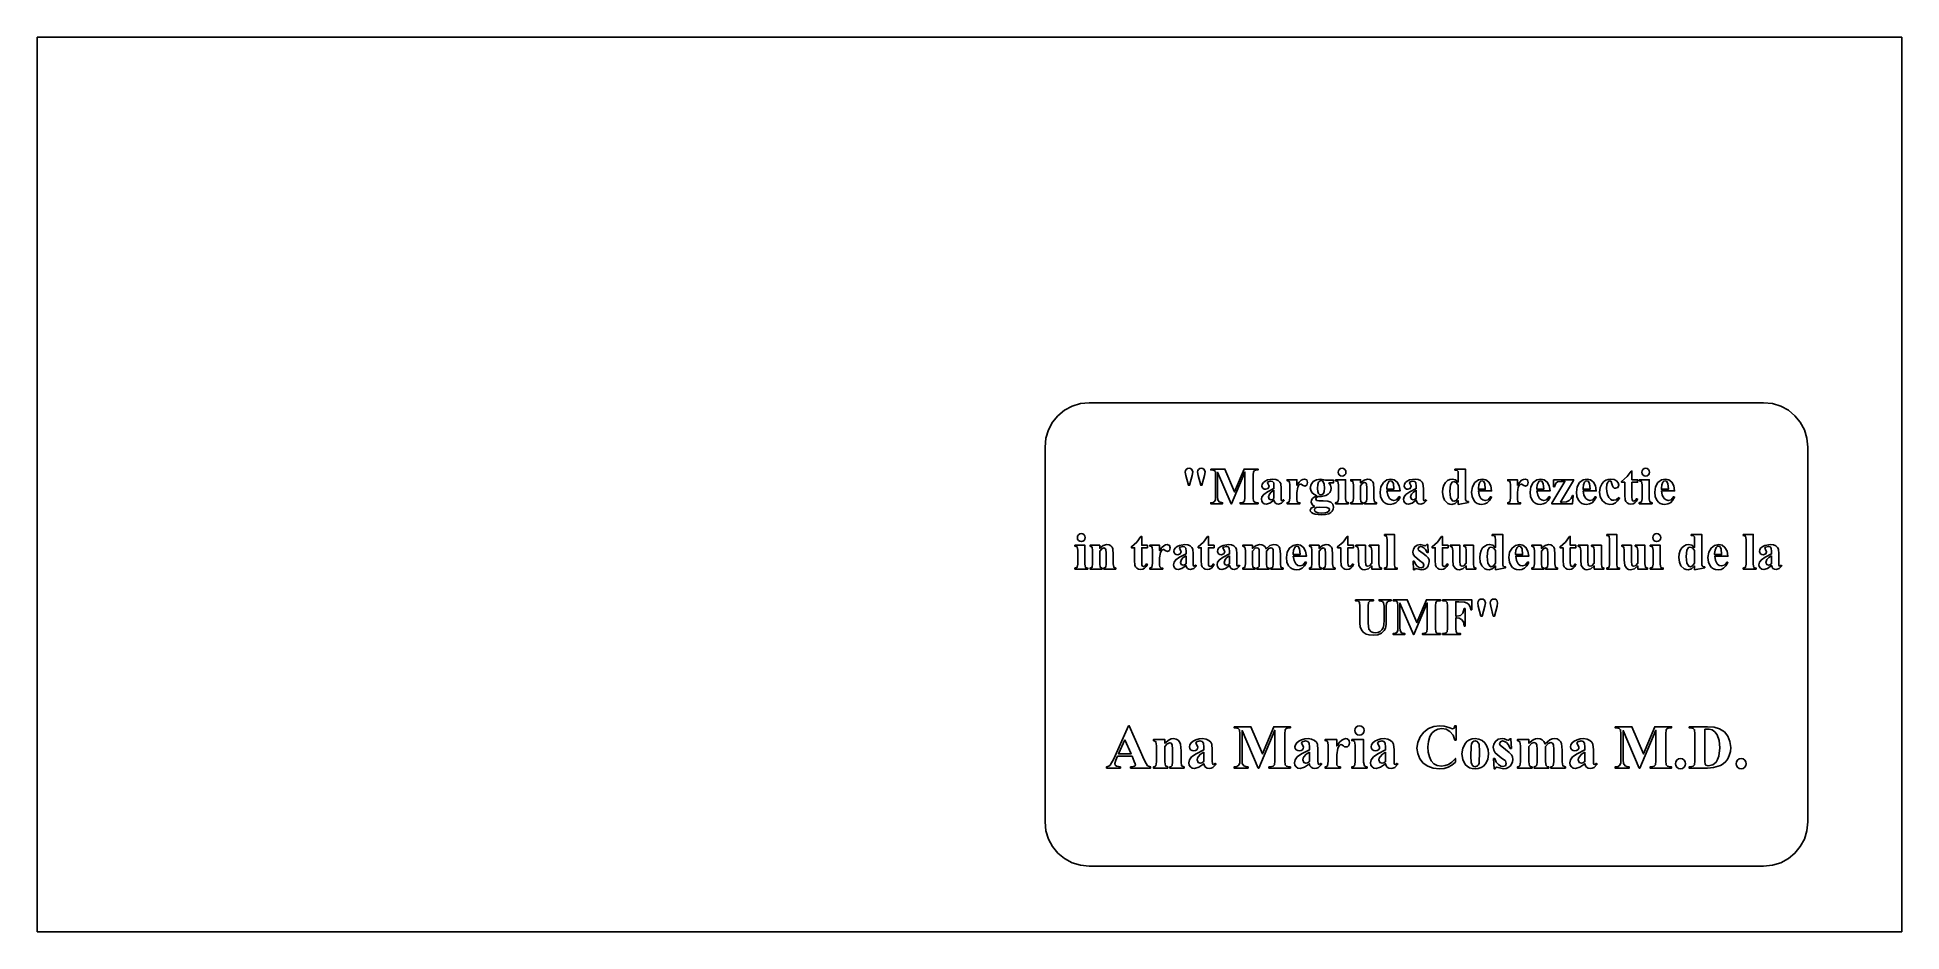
# Model space of a CAD drawing. Extents: x 59 to 205, y 231 to 301.
import ezdxf

# ---------------------------------------------------------------- set-up
doc = ezdxf.new("R2010")
doc.units = 0
doc.layers.add('Layer_1', color=7, linetype='CONTINUOUS')

msp = doc.modelspace()

# ---------------------------------------------------------------- linework, layer by layer
at = {"layer": 'Layer_1', "color": 7}
msp.add_lwpolyline([(58.860758, 300.593642), (204.841235, 300.593642), (204.841235, 230.61317), (58.860758, 230.61317), (58.860758, 300.593642)], close=True, dxfattribs=at)
at = {"layer": 'Layer_1', "color": 1}
msp.add_lwpolyline([(141.232379, 271.999579), (140.532156, 271.929403), (139.880748, 271.72803), (139.291887, 271.409189), (138.779303, 270.986612), (138.356726, 270.474028), (138.037886, 269.885167), (137.836513, 269.23376), (137.766338, 268.533537), (137.766338, 239.20668), (137.836513, 238.506457), (138.037886, 237.85505), (138.356726, 237.26619), (138.779303, 236.753605), (139.291887, 236.331028), (139.880748, 236.012187), (140.532156, 235.810814), (141.232379, 235.740638), (194.025574, 235.740638), (194.725796, 235.810814), (195.377203, 236.012187), (195.966064, 236.331028), (196.478648, 236.753605), (196.901226, 237.26619), (197.220067, 237.85505), (197.42144, 238.506457), (197.491615, 239.20668), (197.491615, 268.533537), (197.42144, 269.23376), (197.220067, 269.885167), (196.901226, 270.474028), (196.478648, 270.986612), (195.966064, 271.409189), (195.377203, 271.72803), (194.725796, 271.929403), (194.025574, 271.999579), (141.232379, 271.999579), (141.232379, 271.999579)], dxfattribs=at)
at = {"layer": 'Layer_1', "color": 7}
for points in [[(149.038138, 266.874931), (148.924637, 266.852817), (148.828125, 266.786737), (148.763645, 266.691497), (148.742135, 266.577274), (148.781824, 266.313241), (148.990183, 265.543745), (149.087747, 265.543745), (149.285633, 266.309383), (149.333591, 266.587194), (149.255869, 266.782876), (149.162493, 266.851888), (149.038138, 266.874931), (149.038138, 266.874931)], [(150.004969, 266.874931), (149.889817, 266.852817), (149.791649, 266.786737), (149.725568, 266.69203), (149.703454, 266.583336), (149.751409, 266.311037), (149.953156, 265.543745), (150.053477, 265.543745), (150.245298, 266.311037), (150.297114, 266.588848), (150.221047, 266.780672), (150.129996, 266.851285), (150.004969, 266.874931), (150.004969, 266.874931)], [(150.742495, 266.812642), (150.742495, 266.738779), (150.828485, 266.738779), (151.010386, 266.699093), (151.100234, 266.609244), (151.122284, 266.35348), (151.122284, 264.63865), (151.118423, 264.434699), (151.056687, 264.288627), (150.93873, 264.204844), (150.770607, 264.176731), (150.742495, 264.176731), (150.742495, 264.102868), (151.67019, 264.102868), (151.67019, 264.176731), (151.396237, 264.238468), (151.284342, 264.402729), (151.274419, 264.64857), (151.274419, 266.556878), (152.329444, 264.102868), (152.3774, 264.102868), (153.416993, 266.57507), (153.416993, 264.566441), (153.394943, 264.314535), (153.315018, 264.218625), (153.123194, 264.176731), (153.035, 264.176731), (153.035, 264.102868), (154.449969, 264.102868), (154.449969, 264.176731), (154.362325, 264.176731), (154.180424, 264.214764), (154.090576, 264.306819), (154.068529, 264.566441), (154.068529, 266.35348), (154.090576, 266.603179), (154.170504, 266.696888), (154.362325, 266.738779), (154.449969, 266.738779), (154.449969, 266.812642), (153.346988, 266.812642), (152.611667, 265.026153), (151.849887, 266.812642), (150.742495, 266.812642), (150.742495, 266.812642)], [(155.599254, 266.027711), (155.175368, 265.957709), (154.994134, 265.872049), (154.857868, 265.755412), (154.772338, 265.622207), (154.743768, 265.482009), (154.764951, 265.386492), (154.828105, 265.303967), (154.923943, 265.246945), (155.039771, 265.227899), (155.229388, 265.295697), (155.303801, 265.46382), (155.227734, 265.629736), (155.17151, 265.733915), (155.223326, 265.817698), (155.437197, 265.875577), (155.581615, 265.833684), (155.667052, 265.737773), (155.691307, 265.472086), (155.691307, 265.284123), (155.182148, 265.028215), (154.889841, 264.828267), (154.751819, 264.647435), (154.705733, 264.444622), (154.732445, 264.299614), (154.812119, 264.180589), (154.93147, 264.102794), (155.077803, 264.07696), (155.367067, 264.152271), (155.691307, 264.378475), (155.728664, 264.245663), (155.800998, 264.150823), (155.908636, 264.095405), (156.05125, 264.07696), (156.292683, 264.142554), (156.500491, 264.358632), (156.440959, 264.406587), (156.334576, 264.332724), (156.288825, 264.348709), (156.259059, 264.396664), (156.249136, 264.558722), (156.249136, 265.284123), (156.221024, 265.669972), (156.147633, 265.796788), (156.01928, 265.913609), (155.837247, 265.99914), (155.599254, 266.027711), (155.599254, 266.027711)], [(158.077518, 266.027711), (157.945243, 266.003463), (157.807973, 265.931248), (157.656582, 265.788391), (157.482204, 265.547603), (157.482204, 265.971487), (156.71877, 265.971487), (156.71877, 265.897624), (156.852166, 265.861796), (156.910594, 265.779666), (156.926579, 265.575715), (156.926579, 264.542737), (156.882482, 264.240672), (156.71877, 264.174527), (156.71877, 264.102868), (157.728048, 264.102868), (157.728048, 264.174527), (157.568194, 264.204844), (157.498189, 264.284769), (157.483858, 264.430842), (157.482204, 264.542737), (157.482204, 264.972135), (157.546147, 265.399877), (157.669619, 265.593905), (157.779861, 265.637452), (157.825612, 265.625875), (157.917665, 265.549807), (158.101769, 265.482009), (158.257215, 265.555872), (158.323359, 265.763681), (158.255561, 265.957709), (158.077518, 266.027711), (158.077518, 266.027711)], [(159.336492, 266.027711), (159.016781, 265.977028), (158.761024, 265.825414), (158.593166, 265.607155), (158.53723, 265.351922), (158.567334, 265.154497), (158.657397, 264.982055), (158.814173, 264.837858), (159.0449, 264.724638), (158.846075, 264.620134), (158.70921, 264.49864), (158.629812, 264.366693), (158.603377, 264.230749), (158.668234, 264.028001), (158.862999, 263.875217), (158.605031, 263.752848), (158.53723, 263.586929), (158.55967, 263.493481), (158.627078, 263.405029), (158.746702, 263.327236), (158.925285, 263.269429), (159.38445, 263.21927), (159.700764, 263.243845), (159.978107, 263.317387), (160.131574, 263.401702), (160.252063, 263.522989), (160.330134, 263.669061), (160.356242, 263.831119), (160.299703, 264.062379), (160.130242, 264.224687), (159.90686, 264.293697), (159.552569, 264.316739), (159.206957, 264.312881), (159.02671, 264.358632), (158.973243, 264.476593), (159.032773, 264.6166), (159.18491, 264.676132), (159.424686, 264.666209), (159.762582, 264.748342), (159.933826, 264.847781), (160.064097, 264.978197), (160.148025, 265.139117), (160.175993, 265.326014), (160.128037, 265.552014), (159.992438, 265.729504), (160.350177, 265.729504), (160.350177, 265.94944), (159.720689, 265.94944), (159.336492, 266.027711), (159.336492, 266.027711)], [(159.374527, 265.903689), (159.477642, 265.879716), (159.554774, 265.807776), (159.622183, 265.620824), (159.644622, 265.319952), (159.624646, 265.054115), (159.564697, 264.892207), (159.474643, 264.809881), (159.364604, 264.782516), (159.263627, 264.809881), (159.176641, 264.892207), (159.118293, 265.050516), (159.09892, 265.301762), (159.118896, 265.6067), (159.178845, 265.785728), (159.267693, 265.874188), (159.374527, 265.903689), (159.374527, 265.903689)], [(160.513889, 265.971487), (160.513889, 265.897624), (160.691932, 265.833684), (160.737683, 265.581778), (160.737683, 264.490373), (160.697994, 264.246737), (160.513889, 264.174527), (160.513889, 264.102868), (161.523164, 264.102868), (161.523164, 264.174527), (161.343467, 264.236814), (161.297166, 264.490373), (161.297166, 265.971487), (160.513889, 265.971487), (160.513889, 265.971487)], [(161.017701, 266.877135), (160.899341, 266.854093), (160.799969, 266.785083), (160.732285, 266.68571), (160.70957, 266.567351), (160.732285, 266.448718), (160.799969, 266.349069), (160.899341, 266.281661), (161.017701, 266.259221), (161.136058, 266.281661), (161.23543, 266.349069), (161.30444, 266.448718), (161.327482, 266.567351), (161.305042, 266.68571), (161.237634, 266.785083), (161.13766, 266.854093), (161.017701, 266.877135), (161.017701, 266.877135)], [(163.026327, 266.027711), (162.742451, 265.955502), (162.466294, 265.729504), (162.466294, 265.971487), (161.705064, 265.971487), (161.705064, 265.897624), (161.867122, 265.829826), (161.906811, 265.565793), (161.906811, 264.510767), (161.873187, 264.250595), (161.705064, 264.174527), (161.705064, 264.102868), (162.650399, 264.102868), (162.650399, 264.174527), (162.504326, 264.24453), (162.466294, 264.510767), (162.466294, 265.511775), (162.620427, 265.696152), (162.786548, 265.757616), (162.880257, 265.723442), (162.941993, 265.63194), (162.960183, 265.341999), (162.960183, 264.510767), (162.928213, 264.262722), (162.776075, 264.174527), (162.776075, 264.102868), (163.721409, 264.102868), (163.721409, 264.174527), (163.557701, 264.240672), (163.519666, 264.510767), (163.519666, 265.237819), (163.487695, 265.675487), (163.427754, 265.813101), (163.327842, 265.925736), (163.192574, 266.002206), (163.026327, 266.027711), (163.026327, 266.027711)], [(164.846993, 266.027711), (164.528677, 265.958257), (164.253333, 265.7499), (164.064424, 265.426071), (164.001427, 265.00631), (164.044447, 264.655351), (164.173408, 264.366348), (164.292938, 264.226457), (164.437687, 264.126552), (164.607668, 264.066619), (164.802896, 264.046644), (165.030154, 264.078607), (165.228434, 264.174527), (165.404272, 264.349493), (165.564123, 264.614396), (165.496325, 264.658493), (165.286312, 264.41651), (165.06858, 264.350363), (164.888676, 264.39185), (164.736749, 264.516279), (164.59733, 264.771104), (164.538863, 265.103874), (165.564123, 265.103874), (165.499865, 265.505121), (165.338675, 265.793444), (165.11182, 265.969038), (164.846993, 266.027711), (164.846993, 266.027711)], [(164.816674, 265.897624), (164.928573, 265.861796), (165.03661, 265.679895), (165.072991, 265.237819), (164.52894, 265.237819), (164.52894, 265.307824), (164.558441, 265.584714), (164.646901, 265.795651), (164.722293, 265.872119), (164.816674, 265.897624), (164.816674, 265.897624)], [(166.735455, 266.027711), (166.312122, 265.957709), (166.130613, 265.872049), (165.994072, 265.755412), (165.908541, 265.622207), (165.879969, 265.482009), (165.901152, 265.386492), (165.964306, 265.303967), (166.060146, 265.246945), (166.175972, 265.227899), (166.365592, 265.295697), (166.440005, 265.46382), (166.363938, 265.629736), (166.307714, 265.733915), (166.360077, 265.817698), (166.573398, 265.875577), (166.717816, 265.833684), (166.803256, 265.737773), (166.827508, 265.472086), (166.827508, 265.284123), (166.318351, 265.028215), (166.026042, 264.828267), (165.888022, 264.647435), (165.841937, 264.444622), (165.868647, 264.299614), (165.94832, 264.180589), (166.067671, 264.102794), (166.214007, 264.07696), (166.503271, 264.152271), (166.827508, 264.378475), (166.864868, 264.245663), (166.937202, 264.150823), (167.04484, 264.095405), (167.187451, 264.07696), (167.428884, 264.142554), (167.636692, 264.358632), (167.57716, 264.406587), (167.470777, 264.332724), (167.425026, 264.348709), (167.39526, 264.396664), (167.38534, 264.558722), (167.38534, 265.284123), (167.357227, 265.669972), (167.283835, 265.796788), (167.155481, 265.913609), (166.97345, 265.99914), (166.735455, 266.027711), (166.735455, 266.027711)], [(169.85313, 266.813192), (169.85313, 266.728859), (170.033377, 266.700746), (170.105036, 266.615306), (170.123225, 266.357338), (170.123225, 265.793444), (169.901085, 265.975348), (169.663511, 266.027711), (169.462161, 265.997005), (169.273801, 265.905343), (169.112877, 265.754023), (168.989925, 265.543745), (168.91213, 265.289914), (168.886299, 265.004105), (168.928112, 264.655748), (169.053868, 264.366348), (169.299168, 264.126552), (169.449916, 264.066619), (169.619414, 264.046644), (169.869115, 264.10893), (170.123225, 264.342647), (170.123225, 264.046644), (170.912564, 264.200986), (170.912564, 264.26658), (170.754918, 264.306819), (170.694835, 264.404383), (170.682708, 264.662351), (170.682708, 266.812642), (170.682708, 266.813192), (169.85313, 266.813192), (169.85313, 266.813192)], [(169.761628, 265.829826), (169.958916, 265.758838), (170.123225, 265.545949), (170.123225, 264.562583), (169.962306, 264.35555), (169.791394, 264.286423), (169.665715, 264.324458), (169.523503, 264.570299), (169.471687, 265.093954), (169.517438, 265.571857), (169.63981, 265.789586), (169.761628, 265.829826), (169.761628, 265.829826)], [(172.010036, 266.027711), (171.69172, 265.958257), (171.416376, 265.7499), (171.227467, 265.426071), (171.16447, 265.00631), (171.20749, 264.655351), (171.336451, 264.366348), (171.455981, 264.226457), (171.600729, 264.126552), (171.770709, 264.066619), (171.965936, 264.046644), (172.193196, 264.078607), (172.391476, 264.174527), (172.567315, 264.349493), (172.727166, 264.614396), (172.659367, 264.658493), (172.449355, 264.41651), (172.231623, 264.350363), (172.051717, 264.39185), (171.899792, 264.516279), (171.760372, 264.771104), (171.701906, 265.103874), (172.727166, 265.103874), (172.662908, 265.505121), (172.501718, 265.793444), (172.274863, 265.969038), (172.010036, 266.027711), (172.010036, 266.027711)], [(171.979717, 265.897624), (172.091615, 265.861796), (172.199653, 265.679895), (172.235481, 265.237819), (171.691983, 265.237819), (171.691983, 265.307824), (171.721483, 265.584714), (171.809943, 265.795651), (171.885336, 265.872119), (171.979717, 265.897624), (171.979717, 265.897624)], [(175.353706, 266.027711), (175.221157, 266.003463), (175.083611, 265.931248), (174.932218, 265.788391), (174.757842, 265.547603), (174.757842, 265.971487), (173.994408, 265.971487), (173.994408, 265.897624), (174.128354, 265.861796), (174.186232, 265.779666), (174.202217, 265.575715), (174.202217, 264.542737), (174.15812, 264.240672), (173.994408, 264.174527), (173.994408, 264.102868), (175.003686, 264.102868), (175.003686, 264.174527), (174.843832, 264.204844), (174.773827, 264.284769), (174.760049, 264.430842), (174.757842, 264.542737), (174.757842, 264.972135), (174.821785, 265.399877), (174.945808, 265.593905), (175.055499, 265.638002), (175.1018, 265.625875), (175.193853, 265.549807), (175.37741, 265.482009), (175.533403, 265.555872), (175.599547, 265.763681), (175.531199, 265.957709), (175.353706, 266.027711), (175.353706, 266.027711)], [(176.590633, 266.027711), (176.272319, 265.958257), (175.996975, 265.7499), (175.808066, 265.426071), (175.745069, 265.00631), (175.788089, 264.655351), (175.917047, 264.366348), (176.036578, 264.226457), (176.181327, 264.126552), (176.351308, 264.066619), (176.546535, 264.046644), (176.77407, 264.078607), (176.972626, 264.174527), (177.148465, 264.349493), (177.308315, 264.614396), (177.239964, 264.658493), (177.030504, 264.41651), (176.812773, 264.350363), (176.632868, 264.39185), (176.480941, 264.516279), (176.341522, 264.771104), (176.283056, 265.103874), (177.308315, 265.103874), (177.243784, 265.505121), (177.082317, 265.793444), (176.855463, 265.969038), (176.590633, 266.027711), (176.590633, 266.027711)], [(176.560869, 265.897624), (176.672765, 265.861796), (176.780802, 265.679895), (176.816631, 265.237819), (176.273133, 265.237819), (176.273133, 265.307824), (176.302634, 265.584714), (176.391093, 265.795651), (176.466488, 265.872119), (176.560869, 265.897624), (176.560869, 265.897624)], [(177.580064, 265.971487), (177.580064, 265.427989), (177.650069, 265.427989), (177.758107, 265.701942), (177.893706, 265.81384), (178.17152, 265.849669), (178.471381, 265.849669), (177.443915, 264.146965), (177.443915, 264.102868), (179.071103, 264.102868), (179.126775, 264.742277), (179.071103, 264.742277), (178.964207, 264.495892), (178.81534, 264.340443), (178.591816, 264.258115), (178.261368, 264.230749), (178.133485, 264.230749), (179.152683, 265.91747), (179.152683, 265.971487), (177.580064, 265.971487), (177.580064, 265.971487)], [(180.212119, 266.027711), (179.893804, 265.958257), (179.618459, 265.7499), (179.42955, 265.426071), (179.366553, 265.00631), (179.409573, 264.655351), (179.538534, 264.366348), (179.658064, 264.226457), (179.802812, 264.126552), (179.972793, 264.066619), (180.168019, 264.046644), (180.395555, 264.078607), (180.59411, 264.174527), (180.76995, 264.349493), (180.929799, 264.614396), (180.861451, 264.658493), (180.651988, 264.41651), (180.434257, 264.350363), (180.254352, 264.39185), (180.102425, 264.516279), (179.963006, 264.771104), (179.90454, 265.103874), (180.929799, 265.103874), (180.865268, 265.505121), (180.703801, 265.793444), (180.476947, 265.969038), (180.212119, 266.027711), (180.212119, 266.027711)], [(180.182353, 265.897624), (180.294249, 265.861796), (180.402286, 265.679895), (180.438117, 265.237819), (179.894619, 265.237819), (179.894619, 265.307824), (179.923842, 265.584714), (180.012027, 265.795651), (180.087696, 265.872119), (180.182353, 265.897624), (180.182353, 265.897624)], [(182.060895, 266.027711), (181.856676, 266.00581), (181.675705, 265.940139), (181.517969, 265.83075), (181.383452, 265.677691), (181.230511, 265.364984), (181.179501, 265.00631), (181.235436, 264.639106), (181.403295, 264.328866), (181.664579, 264.117304), (182.000813, 264.046644), (182.216218, 264.076748), (182.418632, 264.166809), (182.599935, 264.320266), (182.748259, 264.536675), (182.686523, 264.58463), (182.478714, 264.410445), (182.292955, 264.364694), (182.152876, 264.386204), (182.032783, 264.450685), (181.902365, 264.599076), (181.802924, 264.808424), (181.740048, 265.055659), (181.719141, 265.313887), (181.744973, 265.590779), (181.82277, 265.785728), (181.897905, 265.862197), (181.987032, 265.887704), (182.095069, 265.837541), (182.152948, 265.661706), (182.185309, 265.492321), (182.246654, 265.383892), (182.334501, 265.325545), (182.442335, 265.306171), (182.622582, 265.373972), (182.692588, 265.555872), (182.649568, 265.72725), (182.520607, 265.881639), (182.320729, 265.991149), (182.060895, 266.027711), (182.060895, 266.027711)], [(183.651703, 266.654995), (183.341919, 266.217331), (182.914174, 265.843606), (182.914174, 265.773601), (183.158364, 265.773601), (183.158364, 264.764327), (183.178207, 264.396664), (183.23422, 264.280099), (183.334203, 264.174527), (183.471467, 264.10126), (183.635715, 264.07696), (183.805008, 264.10093), (183.949111, 264.17285), (184.067982, 264.292737), (184.161577, 264.460607), (184.101492, 264.504705), (183.982069, 264.356295), (183.855651, 264.306819), (183.785645, 264.334378), (183.731628, 264.410445), (183.717847, 264.620458), (183.717847, 265.773601), (184.161577, 265.773601), (184.161577, 265.971487), (183.717847, 265.971487), (183.717847, 266.654995), (183.651703, 266.654995), (183.651703, 266.654995)], [(184.289457, 265.971487), (184.289457, 265.897624), (184.46695, 265.833684), (184.513251, 265.581778), (184.513251, 264.490373), (184.473012, 264.246737), (184.289457, 264.174527), (184.289457, 264.102868), (185.298732, 264.102868), (185.298732, 264.174527), (185.118485, 264.236814), (185.072734, 264.490373), (185.072734, 265.971487), (184.289457, 265.971487), (184.289457, 265.971487)], [(184.792716, 266.877135), (184.674358, 266.854093), (184.574987, 266.785083), (184.507579, 266.68571), (184.485139, 266.567351), (184.507579, 266.448718), (184.574987, 266.349069), (184.674358, 266.281661), (184.792716, 266.259221), (184.911351, 266.281661), (185.010998, 266.349069), (185.079733, 266.448718), (185.1025, 266.567351), (185.08006, 266.68571), (185.012652, 266.785083), (184.912678, 266.854093), (184.792716, 266.877135), (184.792716, 266.877135)], [(186.343838, 266.027711), (186.025522, 265.958257), (185.750177, 265.7499), (185.561268, 265.426071), (185.498272, 265.00631), (185.541292, 264.655351), (185.670252, 264.366348), (185.789782, 264.226457), (185.934531, 264.126552), (186.104512, 264.066619), (186.29974, 264.046644), (186.527274, 264.078607), (186.725828, 264.174527), (186.90167, 264.349493), (187.06152, 264.614396), (186.993169, 264.658493), (186.783706, 264.41651), (186.565977, 264.350363), (186.386072, 264.39185), (186.234146, 264.516279), (186.094726, 264.771104), (186.036258, 265.103874), (187.06152, 265.103874), (186.996986, 265.505121), (186.835519, 265.793444), (186.608666, 265.969038), (186.343838, 266.027711), (186.343838, 266.027711)], [(186.314072, 265.897624), (186.425967, 265.861796), (186.534007, 265.679895), (186.569835, 265.237819), (186.026338, 265.237819), (186.026338, 265.307824), (186.055562, 265.584714), (186.143745, 265.795651), (186.219415, 265.872119), (186.314072, 265.897624), (186.314072, 265.897624)], [(155.691307, 265.150178), (155.691307, 264.524548), (155.567282, 264.44062), (155.459244, 264.412652), (155.319786, 264.46667), (155.253642, 264.628177), (155.331363, 264.846459), (155.480357, 265.003315), (155.691307, 265.150178), (155.691307, 265.150178)], [(166.827508, 265.150178), (166.827508, 264.524548), (166.703483, 264.44062), (166.595448, 264.412652), (166.45599, 264.46667), (166.389843, 264.628177), (166.467564, 264.846459), (166.616559, 265.003315), (166.827508, 265.150178), (166.827508, 265.150178)], [(159.256566, 263.827261), (159.836445, 263.805211), (160.000157, 263.723082), (160.030473, 263.639296), (159.990519, 263.520402), (159.87062, 263.431487), (159.682595, 263.375793), (159.434609, 263.357073), (159.160781, 263.378256), (158.990882, 263.44141), (158.902422, 263.52819), (158.872922, 263.624964), (158.901492, 263.720017), (158.987022, 263.793084), (159.256566, 263.827261), (159.256566, 263.827261)], [(140.603992, 261.760204), (140.485358, 261.737436), (140.385713, 261.668702), (140.318303, 261.569055), (140.295864, 261.45042), (140.318303, 261.332061), (140.385713, 261.232691), (140.485358, 261.165281), (140.603992, 261.142843), (140.722352, 261.165281), (140.821723, 261.232691), (140.890733, 261.332061), (140.913776, 261.45042), (140.891061, 261.569055), (140.823377, 261.668702), (140.723678, 261.737436), (140.603992, 261.760204), (140.603992, 261.760204)], [(145.266723, 261.538614), (144.956939, 261.100949), (144.529198, 260.727225), (144.529198, 260.65722), (144.772834, 260.65722), (144.772834, 259.647945), (144.792677, 259.280286), (144.84869, 259.163719), (144.948673, 259.058146), (145.086214, 258.98488), (145.250738, 258.960582), (145.419944, 258.984551), (145.563856, 259.05647), (145.682537, 259.176356), (145.776047, 259.344226), (145.716515, 259.388323), (145.597091, 259.239915), (145.470674, 259.190438), (145.400669, 259.218), (145.346649, 259.294067), (145.332317, 259.50408), (145.332317, 260.65722), (145.776047, 260.65722), (145.776047, 260.855109), (145.332317, 260.855109), (145.332317, 261.538614), (145.266723, 261.538614), (145.266723, 261.538614)], [(150.495, 261.538614), (150.185216, 261.100949), (149.757474, 260.727225), (149.757474, 260.65722), (150.001111, 260.65722), (150.001111, 259.647945), (150.021507, 259.280286), (150.077243, 259.163719), (150.17695, 259.058146), (150.314491, 258.98488), (150.479015, 258.960582), (150.64822, 258.984551), (150.792133, 259.05647), (150.910813, 259.176356), (151.004324, 259.344226), (150.944792, 259.388323), (150.825368, 259.239915), (150.698951, 259.190438), (150.628945, 259.218), (150.574925, 259.294067), (150.560594, 259.50408), (150.560594, 260.65722), (151.004324, 260.65722), (151.004324, 260.855109), (150.560594, 260.855109), (150.560594, 261.538614), (150.495, 261.538614), (150.495, 261.538614)], [(161.415126, 261.538614), (161.105342, 261.100949), (160.6776, 260.727225), (160.6776, 260.65722), (160.921787, 260.65722), (160.921787, 259.647945), (160.941631, 259.280286), (160.997644, 259.163719), (161.097626, 259.058146), (161.234893, 258.98488), (161.399141, 258.960582), (161.568433, 258.984551), (161.712535, 259.05647), (161.831405, 259.176356), (161.925, 259.344226), (161.864918, 259.388323), (161.745494, 259.239915), (161.619077, 259.190438), (161.549072, 259.218), (161.495051, 259.294067), (161.48127, 259.50408), (161.48127, 260.65722), (161.925, 260.65722), (161.925, 260.855109), (161.48127, 260.855109), (161.48127, 261.538614), (161.415126, 261.538614), (161.415126, 261.538614)], [(164.333259, 261.696263), (164.333259, 261.6224), (164.511301, 261.558457), (164.557052, 261.308758), (164.557052, 259.373992), (164.517366, 259.130355), (164.333259, 259.058146), (164.333259, 258.986487), (165.342536, 258.986487), (165.342536, 259.058146), (165.16284, 259.120432), (165.116535, 259.373992), (165.116535, 261.696263), (164.333259, 261.696263), (164.333259, 261.696263)], [(168.810229, 261.538614), (168.500448, 261.100949), (168.072703, 260.727225), (168.072703, 260.65722), (168.31634, 260.65722), (168.31634, 259.647945), (168.336186, 259.280286), (168.392197, 259.163719), (168.492178, 259.058146), (168.629722, 258.98488), (168.794244, 258.960582), (168.963451, 258.984551), (169.107365, 259.05647), (169.226045, 259.176356), (169.319552, 259.344226), (169.26002, 259.388323), (169.140598, 259.239915), (169.01418, 259.190438), (168.944174, 259.218), (168.890157, 259.294067), (168.875826, 259.50408), (168.875826, 260.65722), (169.319552, 260.65722), (169.319552, 260.855109), (168.875826, 260.855109), (168.875826, 261.538614), (168.810229, 261.538614), (168.810229, 261.538614)], [(172.767405, 261.696263), (172.767405, 261.612477), (172.947101, 261.584365), (173.019311, 261.498375), (173.03695, 261.240957), (173.03695, 260.677066), (172.81536, 260.858967), (172.577235, 260.91078), (172.375884, 260.880349), (172.187526, 260.788961), (172.026877, 260.637643), (171.904203, 260.427364), (171.82613, 260.173533), (171.80002, 259.887724), (171.84211, 259.539368), (171.968143, 259.24997), (172.213441, 259.010172), (172.364191, 258.950238), (172.533688, 258.930263), (172.78339, 258.992552), (173.03695, 259.226266), (173.03695, 258.930263), (173.826842, 259.084054), (173.826842, 259.150198), (173.668642, 259.190438), (173.60856, 259.288002), (173.596983, 259.54597), (173.596983, 261.696263), (172.767405, 261.696263), (172.767405, 261.696263)], [(178.826914, 261.538614), (178.517132, 261.100949), (178.089388, 260.727225), (178.089388, 260.65722), (178.333575, 260.65722), (178.333575, 259.647945), (178.353421, 259.280286), (178.409433, 259.163719), (178.509414, 259.058146), (178.64668, 258.98488), (178.810928, 258.960582), (178.980222, 258.984551), (179.124325, 259.05647), (179.243194, 259.176356), (179.336787, 259.344226), (179.276705, 259.388323), (179.157281, 259.239915), (179.030864, 259.190438), (178.960859, 259.218), (178.906842, 259.294067), (178.893061, 259.50408), (178.893061, 260.65722), (179.336787, 260.65722), (179.336787, 260.855109), (178.893061, 260.855109), (178.893061, 261.538614), (178.826914, 261.538614), (178.826914, 261.538614)], [(181.745049, 261.696263), (181.745049, 261.6224), (181.923092, 261.558457), (181.96884, 261.308758), (181.96884, 259.373992), (181.929154, 259.130355), (181.745049, 259.058146), (181.745049, 258.986487), (182.754324, 258.986487), (182.754324, 259.058146), (182.574627, 259.120432), (182.528326, 259.373992), (182.528326, 261.696263), (181.745049, 261.696263), (181.745049, 261.696263)], [(185.660329, 261.760204), (185.541973, 261.737436), (185.4426, 261.668702), (185.375191, 261.569055), (185.352752, 261.45042), (185.375191, 261.332061), (185.4426, 261.232691), (185.541973, 261.165281), (185.660329, 261.142843), (185.778689, 261.165281), (185.878061, 261.232691), (185.947071, 261.332061), (185.970113, 261.45042), (185.947673, 261.569055), (185.880265, 261.668702), (185.780291, 261.737436), (185.660329, 261.760204), (185.660329, 261.760204)], [(188.356325, 261.696263), (188.356325, 261.612477), (188.536572, 261.584365), (188.608231, 261.498375), (188.62642, 261.240957), (188.62642, 260.677066), (188.40428, 260.858967), (188.166705, 260.91078), (187.965356, 260.880349), (187.776996, 260.788961), (187.616071, 260.637643), (187.49312, 260.427364), (187.415048, 260.173533), (187.38894, 259.887724), (187.43103, 259.539368), (187.557063, 259.24997), (187.802362, 259.010172), (187.953111, 258.950238), (188.122608, 258.930263), (188.37231, 258.992552), (188.62642, 259.226266), (188.62642, 258.930263), (189.415759, 259.084054), (189.415759, 259.150198), (189.258112, 259.190438), (189.19803, 259.288002), (189.185903, 259.54597), (189.185903, 261.696263), (188.356325, 261.696263), (188.356325, 261.696263)], [(192.433662, 261.696263), (192.433662, 261.6224), (192.611705, 261.558457), (192.657456, 261.308758), (192.657456, 259.373992), (192.61777, 259.130355), (192.433662, 259.058146), (192.433662, 258.986487), (193.442937, 258.986487), (193.442937, 259.058146), (193.263243, 259.120432), (193.216939, 259.373992), (193.216939, 261.696263), (192.433662, 261.696263), (192.433662, 261.696263)], [(140.100183, 260.855109), (140.100183, 260.781245), (140.278225, 260.717305), (140.323976, 260.465399), (140.323976, 259.373992), (140.284287, 259.130355), (140.100183, 259.058146), (140.100183, 258.986487), (141.109457, 258.986487), (141.109457, 259.058146), (140.929761, 259.120432), (140.883459, 259.373992), (140.883459, 260.855109), (140.100183, 260.855109), (140.100183, 260.855109)], [(142.612621, 260.91078), (142.328745, 260.839123), (142.052588, 260.613126), (142.052588, 260.855109), (141.291358, 260.855109), (141.291358, 260.781245), (141.453416, 260.712894), (141.493105, 260.449414), (141.493105, 259.393835), (141.459481, 259.134213), (141.291358, 259.058146), (141.291358, 258.986487), (142.236692, 258.986487), (142.236692, 259.058146), (142.09062, 259.128151), (142.052588, 259.393835), (142.052588, 260.395394), (142.206719, 260.579771), (142.372842, 260.641235), (142.466548, 260.607061), (142.528284, 260.515559), (142.546476, 260.22562), (142.546476, 259.393835), (142.514506, 259.14634), (142.362369, 259.058146), (142.362369, 258.986487), (143.307703, 258.986487), (143.307703, 259.058146), (143.143992, 259.12429), (143.105959, 259.393835), (143.105959, 260.121441), (143.073989, 260.559105), (143.014049, 260.696723), (142.914136, 260.809357), (142.778867, 260.885551), (142.612621, 260.91078), (142.612621, 260.91078)], [(147.32937, 260.91078), (147.196821, 260.886807), (147.059275, 260.814869), (146.907884, 260.672012), (146.733508, 260.431222), (146.733508, 260.855109), (145.970075, 260.855109), (145.970075, 260.781245), (146.10402, 260.745414), (146.161895, 260.663285), (146.177881, 260.459334), (146.177881, 259.425805), (146.133786, 259.12429), (145.970075, 259.058146), (145.970075, 258.986487), (146.979349, 258.986487), (146.979349, 259.058146), (146.819496, 259.088462), (146.749493, 259.168388), (146.735713, 259.31391), (146.733508, 259.425805), (146.733508, 259.855754), (146.797449, 260.283498), (146.921471, 260.477526), (147.031162, 260.52107), (147.077464, 260.509496), (147.168966, 260.433429), (147.353074, 260.365628), (147.509066, 260.439491), (147.57466, 260.6473), (147.506862, 260.841328), (147.32937, 260.91078), (147.32937, 260.91078)], [(148.712369, 260.91078), (148.288485, 260.841328), (148.106976, 260.755669), (147.970435, 260.639031), (147.885178, 260.505827), (147.856883, 260.365628), (147.87779, 260.270113), (147.940669, 260.187585), (148.036509, 260.130565), (148.152335, 260.111518), (148.342505, 260.179319), (148.416368, 260.347439), (148.340298, 260.513354), (148.284627, 260.616984), (148.33644, 260.70132), (148.550314, 260.759195), (148.69418, 260.717305), (148.78017, 260.621392), (148.803871, 260.355155), (148.803871, 260.167742), (148.294715, 259.911835), (148.002405, 259.711888), (147.86466, 259.531057), (147.81885, 259.328241), (147.845285, 259.183234), (147.924684, 259.064208), (148.044036, 258.986413), (148.190368, 258.960582), (148.479633, 259.035891), (148.803871, 259.262097), (148.841505, 259.129282), (148.914115, 259.034442), (149.021476, 258.979025), (149.163814, 258.960582), (149.405797, 259.026176), (149.613606, 259.242251), (149.553524, 259.290209), (149.44769, 259.216346), (149.401389, 259.232331), (149.371623, 259.280286), (149.361703, 259.44179), (149.361703, 260.167742), (149.333591, 260.55304), (149.260198, 260.680133), (149.131844, 260.79723), (148.950088, 260.882486), (148.712369, 260.91078), (148.712369, 260.91078)], [(148.803871, 260.033797), (148.803871, 259.408166), (148.680121, 259.324239), (148.572361, 259.296271), (148.432353, 259.350291), (148.366206, 259.511796), (148.444481, 259.730078), (148.593197, 259.886934), (148.803871, 260.033797), (148.803871, 260.033797)], [(152.125494, 260.91078), (151.70216, 260.841328), (151.520651, 260.755669), (151.38411, 260.639031), (151.298855, 260.505827), (151.270561, 260.365628), (151.291468, 260.270113), (151.354344, 260.187585), (151.450185, 260.130565), (151.566011, 260.111518), (151.756181, 260.179319), (151.830044, 260.347439), (151.753976, 260.513354), (151.698302, 260.616984), (151.750118, 260.70132), (151.963989, 260.759195), (152.107855, 260.717305), (152.193845, 260.621392), (152.217549, 260.355155), (152.217549, 260.167742), (151.708392, 259.911835), (151.41608, 259.711888), (151.278335, 259.531057), (151.232526, 259.328241), (151.258961, 259.183234), (151.338359, 259.064208), (151.457712, 258.986413), (151.604046, 258.960582), (151.89331, 259.035891), (152.217549, 259.262097), (152.255182, 259.129282), (152.327791, 259.034442), (152.435154, 258.979025), (152.577492, 258.960582), (152.819475, 259.026176), (153.027284, 259.242251), (152.967202, 259.290209), (152.861368, 259.216346), (152.815064, 259.232331), (152.785298, 259.280286), (152.775378, 259.44179), (152.775378, 260.167742), (152.747266, 260.55304), (152.673873, 260.680133), (152.545519, 260.79723), (152.363488, 260.882486), (152.125494, 260.91078), (152.125494, 260.91078)], [(152.217549, 260.033797), (152.217549, 259.408166), (152.093798, 259.324239), (151.986036, 259.296271), (151.846029, 259.350291), (151.779882, 259.511796), (151.858156, 259.730078), (152.006873, 259.886934), (152.217549, 260.033797), (152.217549, 260.033797)], [(154.580057, 260.91078), (154.292323, 260.842981), (154.008447, 260.609265), (154.008447, 260.855109), (153.247217, 260.855109), (153.247217, 260.781245), (153.408724, 260.712894), (153.448964, 260.449414), (153.448964, 259.393835), (153.414786, 259.134213), (153.247217, 259.058146), (153.247217, 258.986487), (154.21019, 258.986487), (154.21019, 259.058146), (154.046479, 259.132009), (154.008447, 259.393835), (154.008447, 260.397598), (154.208536, 260.609265), (154.354059, 260.651158), (154.45438, 260.61533), (154.522178, 260.515559), (154.542022, 260.197508), (154.542022, 259.393835), (154.526036, 259.179964), (154.465954, 259.096181), (154.344136, 259.058146), (154.344136, 258.986487), (155.31152, 258.986487), (155.31152, 259.058146), (155.202614, 259.082722), (155.135682, 259.140276), (155.101507, 259.393835), (155.101507, 260.397598), (155.279547, 260.585013), (155.453182, 260.648954), (155.553503, 260.61533), (155.617443, 260.515559), (155.637286, 260.197508), (155.637286, 259.393835), (155.601458, 259.14634), (155.532388, 259.085254), (155.433339, 259.058146), (155.433339, 258.986487), (156.398516, 258.986487), (156.398516, 259.058146), (156.234805, 259.126497), (156.196769, 259.393835), (156.196769, 260.159473), (156.151021, 260.595487), (156.089082, 260.720701), (155.991168, 260.820931), (155.85709, 260.888341), (155.683037, 260.91078), (155.37546, 260.830854), (155.069534, 260.571232), (154.989544, 260.721099), (154.881572, 260.826996), (154.745304, 260.889873), (154.580057, 260.91078), (154.580057, 260.91078)], [(157.51197, 260.91078), (157.193656, 260.841325), (156.918313, 260.632969), (156.729404, 260.309415), (156.666407, 259.889931), (156.709426, 259.538971), (156.838385, 259.24997), (156.957915, 259.110078), (157.102664, 259.010172), (157.272646, 258.950238), (157.467873, 258.930263), (157.695408, 258.962227), (157.893964, 259.058146), (158.069802, 259.233112), (158.229653, 259.498015), (158.161301, 259.542112), (157.951842, 259.300129), (157.73411, 259.233985), (157.554204, 259.275471), (157.402279, 259.3999), (157.262859, 259.654725), (157.204393, 259.987495), (158.229653, 259.987495), (158.165119, 260.388742), (158.003655, 260.677066), (157.776799, 260.852382), (157.51197, 260.91078), (157.51197, 260.91078)], [(157.482204, 260.781245), (157.594102, 260.744864), (157.70214, 260.563514), (157.737968, 260.121441), (157.19447, 260.121441), (157.19447, 260.191443), (157.223695, 260.468333), (157.31188, 260.67927), (157.387548, 260.75574), (157.482204, 260.781245), (157.482204, 260.781245)], [(159.784632, 260.91078), (159.500756, 260.839123), (159.224596, 260.613126), (159.224596, 260.855109), (158.463369, 260.855109), (158.463369, 260.781245), (158.625424, 260.712894), (158.665113, 260.449414), (158.665113, 259.393835), (158.631489, 259.134213), (158.463369, 259.058146), (158.463369, 258.986487), (159.408701, 258.986487), (159.408701, 259.058146), (159.262631, 259.128151), (159.224596, 259.393835), (159.224596, 260.395394), (159.378728, 260.579771), (159.544853, 260.641235), (159.63856, 260.607061), (159.700296, 260.515559), (159.718485, 260.22562), (159.718485, 259.393835), (159.686515, 259.14634), (159.53438, 259.058146), (159.53438, 258.986487), (160.479715, 258.986487), (160.479715, 259.058146), (160.316003, 259.12429), (160.277968, 259.393835), (160.277968, 260.121441), (160.245998, 260.559105), (160.186058, 260.696723), (160.086147, 260.809357), (159.950878, 260.885551), (159.784632, 260.91078), (159.784632, 260.91078)], [(162.094774, 260.855109), (162.094774, 260.781245), (162.256831, 260.712894), (162.29652, 260.449414), (162.29652, 259.708028), (162.33841, 259.254378), (162.502675, 259.026176), (162.635014, 258.954235), (162.784344, 258.930263), (163.084205, 259.002472), (163.352096, 259.236189), (163.352096, 258.986487), (164.113326, 258.986487), (164.113326, 259.058146), (163.951268, 259.12429), (163.911579, 259.392181), (163.911579, 260.855109), (163.149799, 260.855109), (163.149799, 260.781245), (163.311857, 260.712894), (163.352096, 260.449414), (163.352096, 259.45006), (163.160273, 259.240047), (163.030188, 259.202014), (162.934275, 259.232331), (162.874192, 259.319972), (162.856003, 259.577943), (162.856003, 260.855109), (162.094774, 260.855109), (162.094774, 260.855109)], [(167.147215, 260.91078), (166.898436, 260.866831), (166.715612, 260.734944), (166.604774, 260.550582), (166.567886, 260.345235), (166.60078, 260.155942), (166.699627, 259.983637), (167.095399, 259.660072), (167.36329, 259.447855), (167.422822, 259.28194), (167.361085, 259.138071), (167.20509, 259.080193), (167.060759, 259.113087), (166.907436, 259.211935), (166.768026, 259.376844), (166.661592, 259.607709), (166.593794, 259.607709), (166.625764, 258.936328), (166.691358, 258.936328), (166.740983, 259.011195), (166.801602, 259.036096), (166.883732, 259.014599), (167.241471, 258.930263), (167.405786, 258.95024), (167.555113, 259.010191), (167.68107, 259.10763), (167.775049, 259.240047), (167.85277, 259.54597), (167.8294, 259.709357), (167.759064, 259.855754), (167.616602, 260.010211), (167.373213, 260.19365), (167.015473, 260.475319), (166.975234, 260.579499), (167.033112, 260.705178), (167.17312, 260.761402), (167.303207, 260.735293), (167.433295, 260.65722), (167.562572, 260.508438), (167.686855, 260.269718), (167.754653, 260.269718), (167.724887, 260.906922), (167.657089, 260.906922), (167.587083, 260.820931), (167.529205, 260.807153), (167.441011, 260.836916), (167.147215, 260.91078), (167.147215, 260.91078)], [(169.489879, 260.855109), (169.489879, 260.781245), (169.651384, 260.712894), (169.691623, 260.449414), (169.691623, 259.708028), (169.733516, 259.254378), (169.897227, 259.026176), (170.029568, 258.954235), (170.178897, 258.930263), (170.478758, 259.002472), (170.746649, 259.236189), (170.746649, 258.986487), (171.508428, 258.986487), (171.508428, 259.058146), (171.346371, 259.12429), (171.306132, 259.392181), (171.306132, 260.855109), (170.544905, 260.855109), (170.544905, 260.781245), (170.706963, 260.712894), (170.746649, 260.449414), (170.746649, 259.45006), (170.554825, 259.240047), (170.42474, 259.202014), (170.328827, 259.232331), (170.269298, 259.319972), (170.251106, 259.577943), (170.251106, 260.855109), (169.489879, 260.855109), (169.489879, 260.855109)], [(172.675352, 260.712894), (172.87264, 260.642182), (173.03695, 260.429568), (173.03695, 259.446202), (172.876306, 259.23917), (172.705669, 259.170041), (172.579439, 259.208077), (172.437778, 259.453918), (172.385411, 259.977572), (172.431716, 260.455476), (172.553534, 260.673208), (172.675352, 260.712894), (172.675352, 260.712894)], [(174.923758, 260.91078), (174.605444, 260.841325), (174.3301, 260.632969), (174.141191, 260.309415), (174.078194, 259.889931), (174.121214, 259.538971), (174.250175, 259.24997), (174.369704, 259.110078), (174.514452, 259.010172), (174.684433, 258.950238), (174.87966, 258.930263), (175.107195, 258.962227), (175.305751, 259.058146), (175.48159, 259.233112), (175.64144, 259.498015), (175.573642, 259.542112), (175.363629, 259.300129), (175.145898, 259.233985), (174.965993, 259.275471), (174.814066, 259.3999), (174.674647, 259.654725), (174.616181, 259.987495), (175.64144, 259.987495), (175.576909, 260.388742), (175.415442, 260.677066), (175.188588, 260.852382), (174.923758, 260.91078), (174.923758, 260.91078)], [(174.893992, 260.781245), (175.00589, 260.744864), (175.113927, 260.563514), (175.149758, 260.121441), (174.606258, 260.121441), (174.606258, 260.191443), (174.635759, 260.468333), (174.724218, 260.67927), (174.799613, 260.75574), (174.893992, 260.781245), (174.893992, 260.781245)], [(177.19642, 260.91078), (176.912544, 260.839123), (176.636384, 260.613126), (176.636384, 260.855109), (175.875157, 260.855109), (175.875157, 260.781245), (176.037215, 260.712894), (176.076901, 260.449414), (176.076901, 259.393835), (176.043277, 259.134213), (175.875157, 259.058146), (175.875157, 258.986487), (176.820491, 258.986487), (176.820491, 259.058146), (176.674419, 259.128151), (176.636937, 259.393835), (176.636937, 260.395394), (176.790793, 260.579771), (176.956641, 260.641235), (177.050347, 260.607061), (177.112083, 260.515559), (177.130273, 260.22562), (177.130273, 259.393835), (177.098302, 259.14634), (176.946168, 259.058146), (176.946168, 258.986487), (177.891502, 258.986487), (177.891502, 259.058146), (177.727791, 259.12429), (177.689758, 259.393835), (177.689758, 260.121441), (177.657785, 260.559105), (177.597846, 260.696723), (177.497935, 260.809357), (177.362666, 260.885551), (177.19642, 260.91078), (177.19642, 260.91078)], [(179.506564, 260.855109), (179.506564, 260.781245), (179.668619, 260.712894), (179.708308, 260.449414), (179.708308, 259.708028), (179.750751, 259.254378), (179.914463, 259.026176), (180.046803, 258.954235), (180.196132, 258.930263), (180.495993, 259.002472), (180.763884, 259.236189), (180.763884, 258.986487), (181.525113, 258.986487), (181.525113, 259.058146), (181.363606, 259.12429), (181.323369, 259.392181), (181.323369, 260.855109), (180.56214, 260.855109), (180.56214, 260.781245), (180.723647, 260.712894), (180.763884, 260.449414), (180.763884, 259.45006), (180.572063, 259.240047), (180.441975, 259.202014), (180.346062, 259.232331), (180.28598, 259.319972), (180.268341, 259.577943), (180.268341, 260.855109), (179.506564, 260.855109), (179.506564, 260.855109)], [(182.920239, 260.855109), (182.920239, 260.781245), (183.082297, 260.712894), (183.121983, 260.449414), (183.121983, 259.708028), (183.163876, 259.254378), (183.328138, 259.026176), (183.46048, 258.954235), (183.60981, 258.930263), (183.909671, 259.002472), (184.177562, 259.236189), (184.177562, 258.986487), (184.938789, 258.986487), (184.938789, 259.058146), (184.776731, 259.12429), (184.737045, 259.392181), (184.737045, 260.855109), (183.975265, 260.855109), (183.975265, 260.781245), (184.137323, 260.712894), (184.177562, 260.449414), (184.177562, 259.45006), (183.985738, 259.240047), (183.855651, 259.202014), (183.75974, 259.232331), (183.699658, 259.319972), (183.681466, 259.577943), (183.681466, 260.855109), (182.920239, 260.855109), (182.920239, 260.855109)], [(185.15652, 260.855109), (185.15652, 260.781245), (185.334563, 260.717305), (185.380314, 260.465399), (185.380314, 259.373992), (185.340625, 259.130355), (185.15652, 259.058146), (185.15652, 258.986487), (186.165795, 258.986487), (186.165795, 259.058146), (185.986098, 259.120432), (185.940347, 259.373992), (185.940347, 260.855109), (185.15652, 260.855109), (185.15652, 260.855109)], [(188.264269, 260.712894), (188.461832, 260.642182), (188.62642, 260.429568), (188.62642, 259.446202), (188.465501, 259.23917), (188.294589, 259.170041), (188.168359, 259.208077), (188.026698, 259.453918), (187.974882, 259.977572), (188.020633, 260.455476), (188.142451, 260.673208), (188.264269, 260.712894), (188.264269, 260.712894)], [(190.513231, 260.91078), (190.194915, 260.841325), (189.91957, 260.632969), (189.730662, 260.309415), (189.667665, 259.889931), (189.710684, 259.538971), (189.839645, 259.24997), (189.959175, 259.110078), (190.103923, 259.010172), (190.273904, 258.950238), (190.469131, 258.930263), (190.696391, 258.962227), (190.894671, 259.058146), (191.07051, 259.233112), (191.23036, 259.498015), (191.162562, 259.542112), (190.952549, 259.300129), (190.734817, 259.233985), (190.554912, 259.275471), (190.402986, 259.3999), (190.263566, 259.654725), (190.2051, 259.987495), (191.23036, 259.987495), (191.165826, 260.388742), (191.004362, 260.677066), (190.777782, 260.852382), (190.513231, 260.91078), (190.513231, 260.91078)], [(190.482911, 260.781245), (190.59481, 260.744864), (190.702847, 260.563514), (190.738675, 260.121441), (190.195177, 260.121441), (190.195177, 260.191443), (190.224678, 260.468333), (190.313138, 260.67927), (190.38853, 260.75574), (190.482911, 260.781245), (190.482911, 260.781245)], [(194.560252, 260.91078), (194.136368, 260.841328), (193.955133, 260.755669), (193.818868, 260.639031), (193.733337, 260.505827), (193.704766, 260.365628), (193.725673, 260.270113), (193.788549, 260.187585), (193.884665, 260.130565), (194.000769, 260.111518), (194.190386, 260.179319), (194.264249, 260.347439), (194.188182, 260.513354), (194.132508, 260.616984), (194.184324, 260.70132), (194.398194, 260.759195), (194.542063, 260.717305), (194.62805, 260.621392), (194.652305, 260.355155), (194.652305, 260.167742), (194.143146, 259.911835), (193.850839, 259.711888), (193.712817, 259.531057), (193.666731, 259.328241), (193.693166, 259.183234), (193.772564, 259.064208), (193.891917, 258.986413), (194.038251, 258.960582), (194.32779, 259.035891), (194.652305, 259.262097), (194.689663, 259.129282), (194.761996, 259.034442), (194.86936, 258.979025), (195.011698, 258.960582), (195.253681, 259.026176), (195.461489, 259.242251), (195.401407, 259.290209), (195.295574, 259.216346), (195.249823, 259.232331), (195.219506, 259.280286), (195.209583, 259.44179), (195.209583, 260.167742), (195.181471, 260.55304), (195.10808, 260.680133), (194.979727, 260.79723), (194.79797, 260.882486), (194.560252, 260.91078), (194.560252, 260.91078)], [(194.652305, 260.033797), (194.652305, 259.408166), (194.528279, 259.324239), (194.420242, 259.296271), (194.280234, 259.350291), (194.21464, 259.511796), (194.292361, 259.730078), (194.441355, 259.886934), (194.652305, 260.033797), (194.652305, 260.033797)], [(162.072726, 256.579882), (162.072726, 256.506019), (162.308647, 256.474049), (162.398493, 256.381996), (162.424401, 256.092609), (162.424401, 254.765281), (162.451438, 254.462089), (162.532438, 254.227848), (162.678898, 254.045874), (162.902305, 253.899875), (163.134082, 253.829536), (163.445802, 253.806165), (163.822931, 253.850443), (164.111119, 253.983658), (164.30955, 254.170018), (164.417045, 254.373367), (164.465003, 254.651698), (164.480985, 255.062938), (164.480985, 256.092609), (164.506893, 256.322464), (164.617135, 256.460268), (164.806754, 256.506019), (164.862978, 256.506019), (164.862978, 256.579882), (163.92536, 256.579882), (163.92536, 256.506019), (164.17947, 256.460268), (164.275381, 256.35223), (164.313416, 256.092609), (164.313416, 254.987421), (164.293766, 254.620074), (164.235144, 254.381636), (164.139374, 254.226171), (164.003632, 254.10768), (163.83326, 254.034141), (163.62991, 254.009566), (163.454396, 254.029214), (163.311857, 254.087837), (163.129956, 254.283519), (163.075936, 254.765281), (163.075936, 256.092609), (163.10019, 256.381996), (163.183976, 256.472395), (163.401705, 256.506019), (163.47171, 256.506019), (163.47171, 256.579882), (162.072726, 256.579882), (162.072726, 256.579882)], [(165.016767, 256.579882), (165.016767, 256.506019), (165.102757, 256.506019), (165.284658, 256.466333), (165.374506, 256.375931), (165.396553, 256.120168), (165.396553, 254.405337), (165.392695, 254.20194), (165.330409, 254.055867), (165.212449, 253.972081), (165.044879, 253.943972), (165.016767, 253.943972), (165.016767, 253.870109), (165.943909, 253.870109), (165.943909, 253.943972), (165.670507, 254.005708), (165.558611, 254.16997), (165.548138, 254.415811), (165.548138, 256.324118), (166.603714, 253.870109), (166.651672, 253.870109), (167.690713, 256.342307), (167.690713, 254.333681), (167.668662, 254.081775), (167.588737, 253.985862), (167.396914, 253.943972), (167.309269, 253.943972), (167.309269, 253.870109), (168.724241, 253.870109), (168.724241, 253.943972), (168.636047, 253.943972), (168.454146, 253.982004), (168.364298, 254.074056), (168.342248, 254.333681), (168.342248, 256.120168), (168.364298, 256.37042), (168.444223, 256.464126), (168.636047, 256.506019), (168.724241, 256.506019), (168.724241, 256.579882), (167.620707, 256.579882), (166.885386, 254.793393), (166.124159, 256.579882), (165.016767, 256.579882), (165.016767, 256.579882)], [(168.887953, 256.579882), (168.887953, 256.506019), (168.977798, 256.506019), (169.158048, 256.466333), (169.247896, 256.375931), (169.269943, 256.11631), (169.269943, 254.333681), (169.247896, 254.081775), (169.167968, 253.985862), (168.977798, 253.943972), (168.887953, 253.943972), (168.887953, 253.870109), (170.305126, 253.870109), (170.305126, 253.943972), (170.215278, 253.943972), (170.033377, 253.982004), (169.943529, 254.074056), (169.921479, 254.333681), (169.921479, 255.163259), (169.999203, 255.163259), (170.201689, 255.132226), (170.381193, 255.039237), (170.518074, 254.851355), (170.589002, 254.531567), (170.659007, 254.531567), (170.659007, 255.892516), (170.589002, 255.892516), (170.484823, 255.546904), (170.292999, 255.365003), (169.999203, 255.310986), (169.921479, 255.310986), (169.921479, 256.423887), (170.173385, 256.423887), (170.617114, 256.394123), (170.808737, 256.320729), (170.948395, 256.208362), (171.042319, 256.040991), (171.092261, 255.802668), (171.174393, 255.802668), (171.174393, 256.579882), (168.887953, 256.579882), (168.887953, 256.579882)], [(171.946093, 256.642169), (171.832595, 256.620056), (171.73608, 256.553974), (171.671601, 256.458463), (171.65009, 256.343961), (171.690329, 256.080481), (171.898138, 255.310986), (171.995702, 255.310986), (172.193591, 256.076623), (172.241546, 256.354435), (172.163825, 256.550116), (172.070448, 256.619126), (171.946093, 256.642169), (171.946093, 256.642169)], [(172.913477, 256.642169), (172.798045, 256.620056), (172.699604, 256.553974), (172.633522, 256.458996), (172.611409, 256.350026), (172.659367, 256.078277), (172.861111, 255.310986), (172.961433, 255.310986), (173.153256, 256.078277), (173.205069, 256.356088), (173.129002, 256.547912), (173.038228, 256.618523), (172.913477, 256.642169), (172.913477, 256.642169)], [(144.309812, 246.720847), (143.152814, 244.140607), (142.876654, 243.65168), (142.748839, 243.557649), (142.59002, 243.508915), (142.59002, 243.420721), (143.665993, 243.420721), (143.665993, 243.508915), (143.348493, 243.56624), (143.266224, 243.648401), (143.238801, 243.766333), (143.305499, 244.026505), (143.441649, 244.341248), (144.583768, 244.341248), (144.755746, 243.938311), (144.827405, 243.759164), (144.841736, 243.67097), (144.788819, 243.561279), (144.524236, 243.508915), (144.459743, 243.508915), (144.459743, 243.420721), (146.024092, 243.420721), (146.024092, 243.508915), (145.79534, 243.594903), (145.673266, 243.762173), (145.521384, 244.068948), (144.355013, 246.720847), (144.309812, 246.720847), (144.309812, 246.720847)], [(162.37865, 246.730767), (162.23751, 246.703346), (162.119028, 246.621076), (162.038455, 246.502316), (162.011541, 246.360903), (162.038455, 246.219764), (162.119028, 246.101279), (162.23751, 246.020707), (162.37865, 245.993791), (162.520064, 246.020707), (162.638825, 246.101279), (162.721094, 246.219764), (162.748516, 246.360903), (162.7216, 246.502316), (162.641029, 246.621076), (162.521762, 246.703346), (162.37865, 246.730767), (162.37865, 246.730767)], [(168.658094, 246.728012), (168.207909, 246.670868), (167.782765, 246.499257), (167.414437, 246.223851), (167.129576, 245.855438), (166.94892, 245.428594), (166.888693, 244.977902), (166.942754, 244.551694), (167.105322, 244.150528), (167.37007, 243.807011), (167.725437, 243.554113), (168.157085, 243.398617), (168.645967, 243.346857), (169.014414, 243.378373), (169.332783, 243.473084), (169.62262, 243.640487), (169.900535, 243.885394), (169.900535, 244.164859), (169.625534, 243.886437), (169.36365, 243.704597), (169.097852, 243.604237), (168.80582, 243.570651), (168.468348, 243.616015), (168.200036, 243.751999), (167.997329, 243.978619), (167.856628, 244.291088), (167.774357, 244.667783), (167.746937, 245.082634), (167.784618, 245.503637), (167.897418, 245.8841), (168.048092, 246.138582), (168.266731, 246.339404), (168.532024, 246.470018), (168.822356, 246.513588), (169.165825, 246.455158), (169.471137, 246.279875), (169.712128, 245.994904), (169.8625, 245.60739), (169.955103, 245.60739), (169.955103, 246.728012), (169.8625, 246.728012), (169.788086, 246.549416), (169.656895, 246.494296), (169.377981, 246.580286), (169.0085, 246.691113), (168.658094, 246.728012), (168.658094, 246.728012)], [(144.020977, 245.631094), (144.502739, 244.517637), (143.524882, 244.517637), (144.020977, 245.631094), (144.020977, 245.631094)], [(147.824912, 245.717081), (147.649452, 245.69555), (147.485916, 245.631094), (147.156842, 245.361549), (147.156842, 245.650386), (146.248436, 245.650386), (146.248436, 245.562192), (146.441363, 245.481163), (146.489318, 245.166418), (146.489318, 243.906891), (146.448529, 243.59711), (146.368754, 243.536133), (146.248436, 243.506158), (146.248436, 243.420721), (147.376224, 243.420721), (147.376224, 243.506158), (147.20259, 243.589944), (147.156842, 243.906891), (147.156842, 245.101927), (147.340683, 245.32188), (147.538832, 245.395173), (147.650731, 245.354383), (147.724591, 245.244692), (147.746091, 244.89908), (147.746091, 243.906891), (147.708056, 243.611441), (147.635265, 243.540907), (147.526705, 243.506158), (147.526705, 243.420721), (148.654493, 243.420721), (148.654493, 243.506158), (148.459362, 243.584982), (148.413611, 243.906891), (148.413611, 244.775054), (148.375576, 245.297609), (148.304064, 245.46134), (148.184856, 245.595263), (148.023366, 245.686578), (147.824912, 245.717081), (147.824912, 245.717081)], [(150.085448, 245.717081), (149.827946, 245.696332), (149.579982, 245.633848), (149.363536, 245.531891), (149.200746, 245.392969), (149.098689, 245.233706), (149.064596, 245.066096), (149.089718, 244.952236), (149.164918, 244.853879), (149.279498, 244.785749), (149.417924, 244.76293), (149.544913, 244.783448), (149.644475, 244.844509), (149.710631, 244.936207), (149.73267, 245.044599), (149.641718, 245.242485), (149.57502, 245.36651), (149.63731, 245.466832), (149.89252, 245.535734), (150.063951, 245.485571), (150.166476, 245.371472), (150.195139, 245.053972), (150.195139, 244.830178), (149.587587, 244.524765), (149.238781, 244.286127), (149.074239, 244.07049), (149.019395, 243.828619), (149.051188, 243.65547), (149.146175, 243.513323), (149.288553, 243.42031), (149.463125, 243.389301), (149.808266, 243.479524), (150.195139, 243.749795), (150.239867, 243.591264), (150.326327, 243.478046), (150.454565, 243.411614), (150.624534, 243.389301), (150.77762, 243.409039), (150.912822, 243.468126), (151.160869, 243.72554), (151.089761, 243.782868), (150.962981, 243.694674), (150.90841, 243.713967), (150.872582, 243.771291), (150.860455, 243.964219), (150.860455, 244.830178), (150.827382, 245.290443), (150.739732, 245.441649), (150.586502, 245.580931), (150.369361, 245.682989), (150.085448, 245.717081), (150.085448, 245.717081)], [(152.560954, 246.654149), (152.560954, 246.565955), (152.66348, 246.565955), (152.880658, 246.51855), (152.987595, 246.411063), (153.014053, 246.10569), (153.014053, 244.059579), (153.009092, 243.816492), (152.935229, 243.642307), (152.794671, 243.541986), (152.594028, 243.508915), (152.560954, 243.508915), (152.560954, 243.420721), (153.667243, 243.420721), (153.667243, 243.508915), (153.47487, 243.527365), (153.340923, 243.582776), (153.206981, 243.778457), (153.195404, 244.071706), (153.195404, 246.348776), (154.45438, 243.420721), (154.511705, 243.420721), (155.751939, 246.370273), (155.751939, 243.973588), (155.725481, 243.673177), (155.630121, 243.559074), (155.401368, 243.508915), (155.296085, 243.508915), (155.296085, 243.420721), (156.984457, 243.420721), (156.984457, 243.508915), (156.879727, 243.508915), (156.662549, 243.554113), (156.555612, 243.663804), (156.529154, 243.973588), (156.529154, 246.10569), (156.555612, 246.403897), (156.650972, 246.515793), (156.879727, 246.565955), (156.984457, 246.565955), (156.984457, 246.654149), (155.668156, 246.654149), (154.79062, 244.522048), (153.882217, 246.654149), (152.560954, 246.654149), (152.560954, 246.654149)], [(158.355882, 245.717081), (158.09838, 245.696332), (157.850417, 245.633848), (157.633971, 245.531891), (157.471181, 245.392969), (157.369124, 245.233706), (157.335031, 245.066096), (157.360152, 244.952236), (157.435352, 244.853879), (157.54993, 244.785749), (157.688359, 244.76293), (157.815346, 244.783448), (157.91491, 244.844509), (157.981065, 244.936207), (158.003105, 245.044599), (157.912153, 245.242485), (157.845455, 245.36651), (157.907742, 245.466832), (158.162405, 245.535734), (158.334383, 245.485571), (158.436908, 245.371472), (158.465574, 245.053972), (158.465574, 244.830178), (157.858022, 244.524765), (157.509216, 244.286127), (157.344674, 244.07049), (157.28983, 243.828619), (157.321346, 243.65547), (157.41606, 243.513323), (157.558712, 243.42031), (157.73356, 243.389301), (158.0787, 243.479524), (158.465574, 243.749795), (158.510302, 243.591264), (158.596762, 243.478046), (158.724999, 243.411614), (158.894969, 243.389301), (159.048055, 243.409039), (159.183256, 243.468126), (159.431301, 243.72554), (159.359645, 243.782868), (159.233416, 243.694674), (159.178295, 243.713967), (159.143017, 243.771291), (159.13089, 243.964219), (159.13089, 244.830178), (159.097266, 245.290443), (159.009616, 245.441649), (158.856384, 245.580931), (158.639519, 245.682989), (158.355882, 245.717081), (158.355882, 245.717081)], [(161.313151, 245.717081), (161.155176, 245.688373), (160.991242, 245.602431), (160.810375, 245.432103), (160.602083, 245.144921), (160.602083, 245.650386), (159.690923, 245.650386), (159.690923, 245.562192), (159.850777, 245.519195), (159.920229, 245.421631), (159.938971, 245.177994), (159.938971, 243.944926), (159.886605, 243.584982), (159.812611, 243.531851), (159.690923, 243.506158), (159.690923, 243.420721), (160.895329, 243.420721), (160.895329, 243.506158), (160.704609, 243.541986), (160.621376, 243.637346), (160.604287, 243.811531), (160.602083, 243.944926), (160.602083, 244.458107), (160.678701, 244.967981), (160.826427, 245.199491), (160.957618, 245.251857), (161.012186, 245.237526), (161.12188, 245.147125), (161.2235, 245.086341), (161.341813, 245.066096), (161.44304, 245.088135), (161.527575, 245.15429), (161.586659, 245.26043), (161.606397, 245.402338), (161.586152, 245.535384), (161.525368, 245.633848), (161.432971, 245.696332), (161.313151, 245.717081), (161.313151, 245.717081)], [(161.777827, 245.650386), (161.777827, 245.562192), (161.909572, 245.53819), (161.990044, 245.485571), (162.031317, 245.378291), (162.045165, 245.18516), (162.045165, 243.88319), (161.997209, 243.592148), (161.906597, 243.530075), (161.777827, 243.506158), (161.777827, 243.420721), (162.98223, 243.420721), (162.98223, 243.506158), (162.848787, 243.529653), (162.767809, 243.580571), (162.712688, 243.88319), (162.712688, 245.650386), (161.777827, 245.650386), (161.777827, 245.650386)], [(164.317827, 245.717081), (164.060324, 245.696332), (163.812361, 245.633848), (163.595914, 245.531891), (163.433125, 245.392969), (163.331067, 245.233706), (163.296975, 245.066096), (163.322096, 244.952236), (163.397297, 244.853879), (163.5116, 244.785749), (163.649753, 244.76293), (163.776739, 244.783448), (163.876301, 244.844509), (163.942457, 244.936207), (163.964496, 245.044599), (163.874097, 245.242485), (163.8074, 245.36651), (163.869136, 245.466832), (164.124349, 245.535734), (164.296327, 245.485571), (164.398853, 245.371472), (164.427518, 245.053972), (164.427518, 244.830178), (163.819966, 244.524765), (163.47116, 244.286127), (163.306618, 244.07049), (163.251775, 243.828619), (163.283291, 243.65547), (163.378004, 243.513323), (163.520657, 243.42031), (163.695504, 243.389301), (164.040644, 243.479524), (164.427518, 243.749795), (164.472245, 243.591264), (164.558706, 243.478046), (164.686943, 243.411614), (164.856914, 243.389301), (165.010001, 243.409039), (165.145201, 243.468126), (165.393246, 243.72554), (165.32159, 243.782868), (165.19536, 243.694674), (165.140239, 243.713967), (165.104961, 243.771291), (165.092834, 243.964219), (165.092834, 244.830178), (165.05921, 245.290443), (164.971561, 245.441649), (164.818328, 245.580931), (164.601464, 245.682989), (164.317827, 245.717081), (164.317827, 245.717081)], [(171.441181, 245.717081), (171.211898, 245.694721), (171.008193, 245.627642), (170.830123, 245.515848), (170.677747, 245.359345), (170.470234, 244.973076), (170.401036, 244.524805), (170.468946, 244.087781), (170.672785, 243.706801), (170.823255, 243.552413), (171.002736, 243.442176), (171.211132, 243.376056), (171.448346, 243.354023), (171.690847, 243.378094), (171.905628, 243.450365), (172.092686, 243.570929), (172.252019, 243.739875), (172.432674, 244.098272), (172.492899, 244.534175), (172.460095, 244.850184), (172.36171, 245.139959), (172.202497, 245.384877), (171.982474, 245.5666), (171.721962, 245.679401), (171.441181, 245.717081), (171.441181, 245.717081)], [(171.45055, 245.547861), (171.612608, 245.497698), (171.746003, 245.276109), (171.791754, 244.720487), (171.743799, 243.804365), (171.697288, 243.674994), (171.619774, 243.577817), (171.441181, 243.518285), (171.337377, 243.540323), (171.245499, 243.606479), (171.174639, 243.714918), (171.133603, 243.863897), (171.09998, 244.341248), (171.126438, 245.092004), (171.169179, 245.318664), (171.240537, 245.454705), (171.337197, 245.524534), (171.45055, 245.547861), (171.45055, 245.547861)], [(173.551232, 245.717081), (173.254466, 245.66454), (173.036397, 245.507068), (172.904084, 245.287252), (172.860008, 245.042395), (172.899208, 244.816459), (173.017104, 244.610793), (173.489496, 244.224391), (173.809203, 243.971384), (173.880309, 243.773498), (173.806445, 243.602068), (173.620687, 243.532616), (173.448285, 243.572092), (173.265152, 243.690263), (173.098855, 243.886836), (172.971906, 244.162104), (172.890877, 244.162104), (172.928909, 243.361189), (173.007734, 243.361189), (173.066771, 243.450529), (173.138925, 243.48025), (173.236489, 243.453791), (173.663681, 243.354023), (173.859761, 243.377856), (174.037955, 243.449383), (174.188223, 243.565494), (174.300334, 243.723336), (174.370164, 243.904001), (174.39349, 244.088241), (174.365287, 244.283309), (174.281042, 244.458107), (174.111124, 244.642287), (173.820777, 244.861045), (173.394136, 245.197287), (173.346181, 245.32131), (173.415633, 245.47124), (173.582652, 245.537938), (173.737544, 245.507203), (173.892436, 245.414465), (174.047001, 245.236612), (174.195605, 244.951443), (174.276631, 244.951443), (174.240802, 245.712122), (174.159774, 245.712122), (174.07599, 245.609597), (174.007089, 245.593059), (173.901806, 245.628887), (173.7295, 245.695044), (173.551232, 245.717081), (173.551232, 245.717081)], [(176.337076, 245.717081), (176.158216, 245.696839), (175.993668, 245.636055), (175.654671, 245.357138), (175.654671, 245.650386), (174.746268, 245.650386), (174.746268, 245.562192), (174.939192, 245.481163), (174.987148, 245.166418), (174.987148, 243.906891), (174.946358, 243.59711), (174.866583, 243.536133), (174.746268, 243.506158), (174.746268, 243.420721), (175.89555, 243.420721), (175.89555, 243.506158), (175.77267, 243.535627), (175.699869, 243.594903), (175.654671, 243.906891), (175.654671, 245.104131), (175.893346, 245.357138), (176.067531, 245.4073), (176.186592, 245.364303), (176.267621, 245.244692), (176.291325, 244.865456), (176.291325, 243.906891), (176.272582, 243.65168), (176.200923, 243.551909), (176.055404, 243.506158), (176.055404, 243.420721), (177.209648, 243.420721), (177.209648, 243.506158), (177.079602, 243.535542), (176.999635, 243.604275), (176.959395, 243.906891), (176.959395, 245.104131), (177.171615, 245.328475), (177.378871, 245.404543), (177.497935, 245.364303), (177.574552, 245.244692), (177.598256, 244.865456), (177.598256, 243.906891), (177.55526, 243.611441), (177.4731, 243.538522), (177.35517, 243.506158), (177.35517, 243.420721), (178.507209, 243.420721), (178.507209, 243.506158), (178.311528, 243.587737), (178.266327, 243.906891), (178.266327, 244.820255), (178.211206, 245.340052), (178.137309, 245.489729), (178.020486, 245.609597), (177.860779, 245.690168), (177.653377, 245.717081), (177.465969, 245.693251), (177.285715, 245.621721), (176.921363, 245.311387), (176.825885, 245.490306), (176.697019, 245.616762), (176.534336, 245.691962), (176.337076, 245.717081), (176.337076, 245.717081)], [(179.923282, 245.717081), (179.66578, 245.696332), (179.417816, 245.633848), (179.201371, 245.531891), (179.03858, 245.392969), (178.936799, 245.233706), (178.902981, 245.066096), (178.927827, 244.952236), (179.002752, 244.853879), (179.117332, 244.785749), (179.255759, 244.76293), (179.382746, 244.783448), (179.48231, 244.844509), (179.548466, 244.936207), (179.570504, 245.044599), (179.480103, 245.242485), (179.413408, 245.36651), (179.475144, 245.466832), (179.730355, 245.535734), (179.901785, 245.485571), (180.004311, 245.371472), (180.032973, 245.053972), (180.032973, 244.830178), (179.425697, 244.524765), (179.077166, 244.286127), (178.912625, 244.07049), (178.857783, 243.828619), (178.889299, 243.65547), (178.98401, 243.513323), (179.126388, 243.42031), (179.300959, 243.389301), (179.646099, 243.479524), (180.032973, 243.749795), (180.0777, 243.591264), (180.164161, 243.478046), (180.292399, 243.411614), (180.462369, 243.389301), (180.61573, 243.409039), (180.751206, 243.468126), (180.999254, 243.72554), (180.927595, 243.782868), (180.801368, 243.694674), (180.746245, 243.713967), (180.710417, 243.771291), (180.69829, 243.964219), (180.69829, 244.830178), (180.665216, 245.290443), (180.577567, 245.441649), (180.424336, 245.580931), (180.207195, 245.682989), (179.923282, 245.717081), (179.923282, 245.717081)], [(182.398789, 246.654149), (182.398789, 246.565955), (182.501314, 246.565955), (182.718493, 246.51855), (182.82598, 246.411063), (182.851888, 246.10569), (182.851888, 244.059579), (182.846926, 243.816492), (182.773063, 243.642307), (182.632505, 243.541986), (182.432412, 243.508915), (182.398789, 243.508915), (182.398789, 243.420721), (183.50563, 243.420721), (183.50563, 243.508915), (183.312981, 243.527365), (183.178758, 243.582776), (183.045365, 243.778457), (183.033238, 244.071706), (183.033238, 246.348776), (184.292215, 243.420721), (184.34954, 243.420721), (185.589774, 246.370273), (185.589774, 243.973588), (185.563315, 243.673177), (185.467955, 243.559074), (185.239203, 243.508915), (185.13392, 243.508915), (185.13392, 243.420721), (186.822842, 243.420721), (186.822842, 243.508915), (186.717562, 243.508915), (186.500381, 243.554113), (186.393447, 243.663804), (186.366988, 243.973588), (186.366988, 246.10569), (186.393447, 246.403897), (186.488807, 246.515793), (186.717562, 246.565955), (186.822842, 246.565955), (186.822842, 246.654149), (185.50599, 246.654149), (184.628454, 244.522048), (183.720051, 246.654149), (182.398789, 246.654149), (182.398789, 246.654149)], [(188.193714, 246.654149), (188.193714, 246.565955), (188.301201, 246.565955), (188.515625, 246.51855), (188.623112, 246.411063), (188.64957, 246.101279), (188.64957, 243.973588), (188.628074, 243.673177), (188.515625, 243.551909), (188.301201, 243.508915), (188.193714, 243.508915), (188.193714, 243.420721), (189.641206, 243.420721), (190.099267, 243.449383), (190.654892, 243.623015), (190.870073, 243.755612), (191.057829, 243.923979), (191.215864, 244.136834), (191.341705, 244.398576), (191.423977, 244.700203), (191.451397, 245.028064), (191.395266, 245.49605), (191.227052, 245.912763), (190.952922, 246.254391), (190.573863, 246.497053), (190.164172, 246.61495), (189.641206, 246.654149), (188.193714, 246.654149), (188.193714, 246.654149)], [(189.426785, 246.470595), (189.768401, 246.453843), (189.996741, 246.398936), (190.217788, 246.247551), (190.394717, 246.003164), (190.541445, 245.568566), (190.590399, 245.008771), (190.518901, 244.337462), (190.429503, 244.077822), (190.304318, 243.868859), (190.047422, 243.665018), (189.696327, 243.59711), (189.510018, 243.632938), (189.445525, 243.701839), (189.426785, 243.94768), (189.426785, 246.470595), (189.426785, 246.470595)], [(150.195139, 244.670324), (150.195139, 243.923979), (150.047246, 243.823619), (149.918428, 243.790034), (149.751409, 243.854527), (149.673138, 244.048002), (149.696189, 244.178411), (149.765743, 244.307624), (149.943477, 244.494936), (150.195139, 244.670324), (150.195139, 244.670324)], [(158.465574, 244.670324), (158.465574, 243.923979), (158.31768, 243.823619), (158.188863, 243.790034), (158.021844, 243.854527), (157.943019, 244.048002), (157.966346, 244.178411), (158.036175, 244.307624), (158.21391, 244.494936), (158.465574, 244.670324), (158.465574, 244.670324)], [(164.427518, 244.670324), (164.427518, 243.923979), (164.279624, 243.823619), (164.150808, 243.790034), (163.983789, 243.854527), (163.904964, 244.048002), (163.928291, 244.178411), (163.99812, 244.307624), (164.175855, 244.494936), (164.427518, 244.670324), (164.427518, 244.670324)], [(180.032973, 244.670324), (180.032973, 243.923979), (179.885353, 243.823619), (179.756813, 243.790034), (179.589797, 243.854527), (179.510972, 244.048002), (179.534299, 244.178411), (179.604128, 244.307624), (179.781586, 244.494936), (180.032973, 244.670324), (180.032973, 244.670324)], [(187.519028, 244.154939), (187.36627, 244.125723), (187.237356, 244.038082), (187.15169, 243.909445), (187.123256, 243.75696), (187.15169, 243.6042), (187.237356, 243.475291), (187.36627, 243.389623), (187.519028, 243.361189), (187.67151, 243.389623), (187.800147, 243.475291), (187.88779, 243.6042), (187.917006, 243.75696), (187.88779, 243.909445), (187.800147, 244.038082), (187.672703, 244.125723), (187.519028, 244.154939), (187.519028, 244.154939)], [(192.269401, 244.154939), (192.116643, 244.125723), (191.987729, 244.038082), (191.902063, 243.909445), (191.873629, 243.75696), (191.902063, 243.6042), (191.987729, 243.475291), (192.116643, 243.389623), (192.269401, 243.361189), (192.421883, 243.389623), (192.550519, 243.475291), (192.638162, 243.6042), (192.667379, 243.75696), (192.638162, 243.909445), (192.550519, 244.038082), (192.423077, 244.125723), (192.269401, 244.154939), (192.269401, 244.154939)]]:
    msp.add_lwpolyline(points, dxfattribs=at)

doc.saveas('drawing.dxf')
